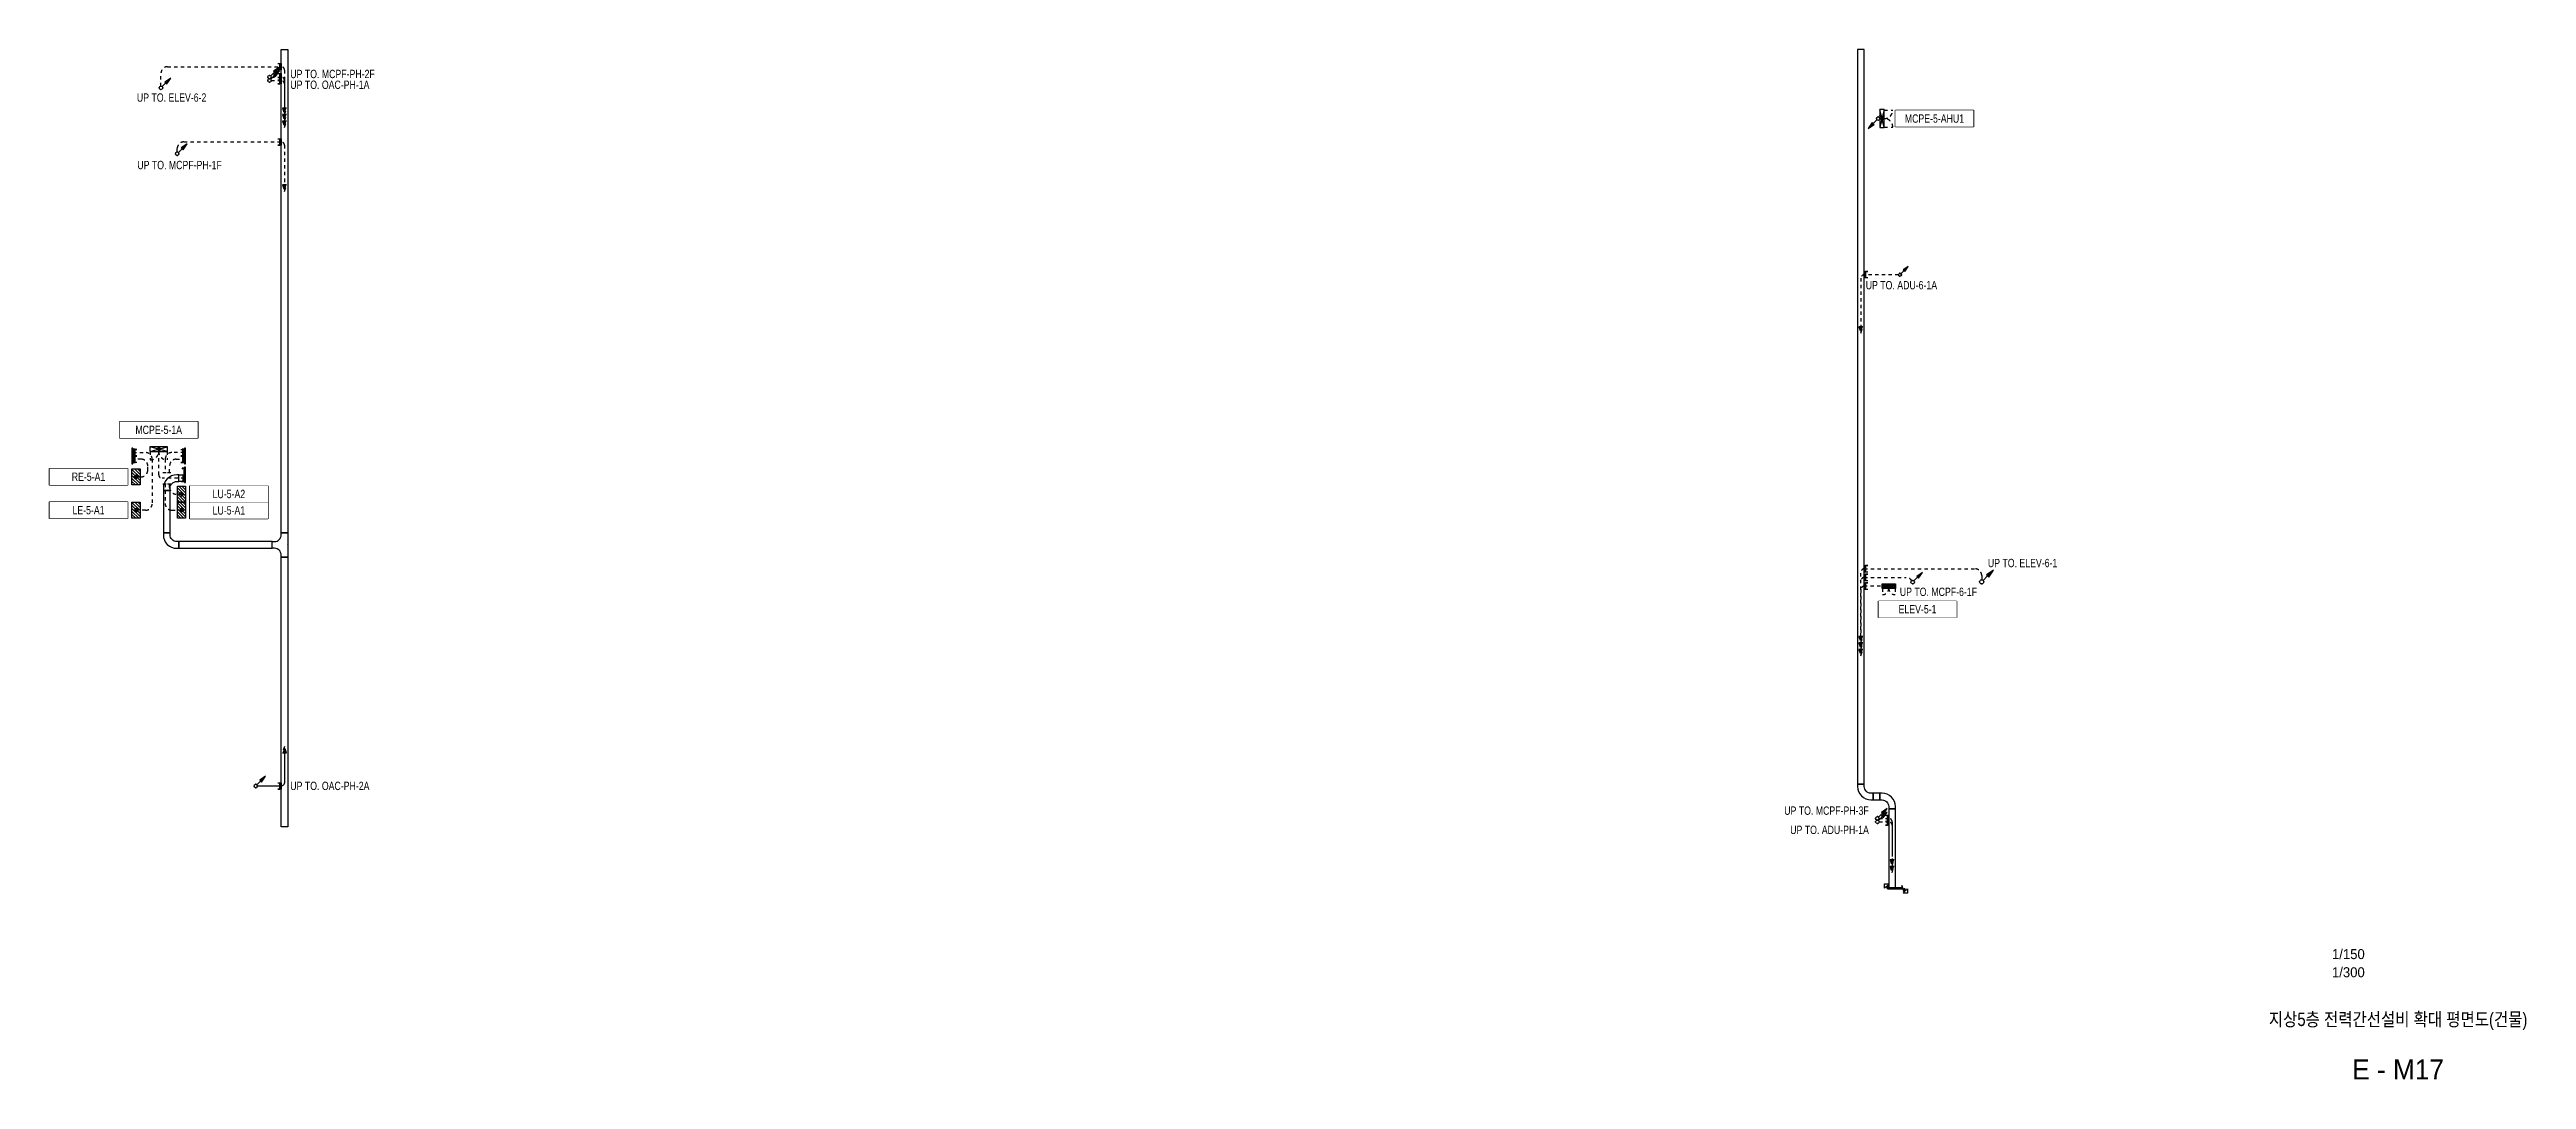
# Model space of a CAD drawing. Header units: millimetres. Extents: x -149088 to 500787, y -530175 to 1035835.
# Drawn here: x 263447 to 374689, y 551495 to 597750 of the extents above; entities that cross this region are included whole.
import ezdxf
from ezdxf.enums import TextEntityAlignment as Align

# ---------------------------------------------------------------- set-up
doc = ezdxf.new("R2010")
doc.units = ezdxf.units.MM
doc.header["$LTSCALE"] = 150
doc.linetypes.add('CONTINOUS', pattern=[0])
doc.linetypes.add('D1', pattern=[3, 1, -1, 1])
for name, color, linetype in [('------01 Distribution Panel', 3, 'Continuous'), ('------01 Distribution Panel_UPS_Emgency', 232, 'Continuous'), ('------01 Motor Control Panel or Center', 4, 'Continuous'), ('------01 Motor Control Panel or Center_Fire', 232, 'Continuous'), ('-----00 LV_CABLE', 2, 'Continuous'), ('-----20 General Symbol', 3, 'Continuous'), ('-----26 Electrical Cable Tray', 200, 'Continuous'), ('-----26 Electrical Cable Tray_건물(UPS)', 100, 'Continuous'), ('-----26 Electrical Cable Tray_건물(일반)', 20, 'Continuous'), ('-----41 Drawing Title', 2, 'Continuous'), ('-----42 Drawing Number', 2, 'Continuous'), ('-----43 Drawing Scale', 3, 'Continuous')]:
    doc.layers.add(name, color=color, linetype=linetype)
doc.styles.add('ELEC', font='')
doc.styles.get('ELEC').set_extended_font_data('Dotum')

msp = doc.modelspace()

# ---------------------------------------------------------------- texts
at = {"layer": '------01 Distribution Panel', "linetype": 'CONTINOUS', "style": 'ELEC', "width": 0.8}
msp.add_text('UP TO. ELEV-6-2', height=375, dxfattribs=at).set_placement((268930, 595594), align=Align.MIDDLE)
msp.add_text('UP TO. ELEV-6-1', height=375, dxfattribs=at).set_placement((350501, 574689), align=Align.MIDDLE_LEFT)
at = {"layer": '------01 Motor Control Panel or Center', "linetype": 'CONTINOUS', "style": 'ELEC', "width": 0.8}
for s, p in [('UP TO. OAC-PH-1A', (274260, 596168)), ('UP TO. ADU-6-1A', (345015, 587168)), ('UP TO. OAC-PH-2A', (274260, 564680)), ('UP TO. ADU-PH-1A', (341624, 562705))]:
    msp.add_text(s, height=375, dxfattribs=at).set_placement(p, align=Align.MIDDLE_LEFT)
at = {"layer": '------01 Motor Control Panel or Center_Fire', "linetype": 'CONTINOUS', "style": 'ELEC', "width": 0.8}
for s, p in [('UP TO. MCPF-PH-2F', (274260, 596653)), ('UP TO. MCPF-PH-3F', (341355, 563569))]:
    msp.add_text(s, height=375, dxfattribs=at).set_placement(p, align=Align.MIDDLE_LEFT)
msp.add_text('UP TO. MCPF-PH-1F', height=375, dxfattribs=at).set_placement((269287, 592564), align=Align.MIDDLE)
at = {"layer": '-----41 Drawing Title', "style": 'ELEC', "width": 0.85}
msp.add_text('지상5층 전력간선설비 확대 평면도(건물)', height=600, dxfattribs=at).set_placement((368925, 554195), align=Align.MIDDLE_CENTER)
at = {"layer": '-----42 Drawing Number', "style": 'ELEC'}
msp.add_text('E - M17', height=900, dxfattribs=at).set_placement((368925, 551945), align=Align.MIDDLE_CENTER)
at = {"layer": '-----43 Drawing Scale', "style": 'ELEC'}
for s, p in [('1/150', (366690, 557125)), ('1/300', (366690, 556310))]:
    msp.add_text(s, height=450, dxfattribs=at).set_placement(p, align=Align.MIDDLE_CENTER)

# ---------------------------------------------------------------- blocks, each defined once
blk = doc.blocks.new('*U26')
at = {"color": 0}
blk.add_lwpolyline([(-1100, 0), (-1000, 0, 0.4142136), (-700, 300), (-700, 400), (-400, 400), (-400, 300, 0.4142136), (-100, 0), (0, 0), (0, -300), (-1100, -300)], format="xyb", close=True, dxfattribs=at)
at = {"color": 0, "style": 'ELEC'}
blk.add_text('W:300(TEE)', height=10, dxfattribs=at).set_placement((-550, -265), align=Align.MIDDLE)
blk = doc.blocks.new('*U27')
at = {"color": 0}
blk.add_lwpolyline([(0, 0), (-100, 0, -0.4142136), (-400, 300), (-400, 400), (-700, 400), (-700, 300, 0.4142136), (-100, -300), (0, -300)], format="xyb", close=True, dxfattribs=at)
at = {"color": 0, "style": 'ELEC'}
blk.add_text('W:300(ELBOW 90)', height=10, dxfattribs=at).set_placement((-5, -290), align=Align.MIDDLE_RIGHT)
blk = doc.blocks.new('A02')
h = blk.add_hatch()
h.set_pattern_fill('ANSI31', color=256, scale=25, style=0)
h.set_pattern_definition([(45, (-2000, -19200), (-56.1266, 56.1266), [])])
h.paths.add_polyline_path([(-300, 300), (-300, 0), (300, 0), (300, 300)])
blk.add_lwpolyline([(300, 0), (-300, 0), (-300, 300), (300, 300)], close=True)
blk = doc.blocks.new('*U10')
at = {"linetype": 'Continuous', "ltscale": 0.1}
for p, q in [((-250, 57), (-250, 59)), ((-200, 57), (-200, 59)), ((-150, 57), (-150, 59)), ((-100, 57), (-100, 59)), ((-50, 57), (-50, 59)), ((0, 57), (0, 59)), ((50, 57), (50, 59)), ((100, 57), (100, 59)), ((150, 57), (150, 59)), ((200, 57), (200, 59)), ((250, 57), (250, 59))]:
    blk.add_line(p, q, dxfattribs=at)
blk.add_lwpolyline([(350, 0), (350, 40), (-350, 40), (-350, 0)], close=True, dxfattribs=at)
for points in [[(-300, 40), (-300, 140), (-275, 140), (-275, 137), (-297, 137), (-297, 40)], [(-297, 59), (297, 59)], [(-297, 57), (297, 57)], [(297, 43), (-297, 43)], [(300, 40), (300, 140), (275, 140), (275, 137), (297, 137), (297, 40)]]:
    blk.add_lwpolyline(points, dxfattribs=at)
at = {"linetype": 'Continuous', "ltscale": 0.1, "style": 'ELEC'}
blk.add_text('W600*H100', height=10, dxfattribs=at).set_placement((-340, 10), align=Align.MIDDLE_LEFT)
blk = doc.blocks.new('O08')
blk.add_hatch(color=256).paths.add_polyline_path([(120, 51), (-120, 51), (-120, 0), (120, 0)])
blk.add_lwpolyline([(120, 127.5), (120, 0), (-120, 0), (-120, 127.5), (-120, 51), (120, 51)])
blk = doc.blocks.new('11')
at = {"linetype": 'D1'}
h = blk.add_hatch(color=256, dxfattribs=at)
edge = h.paths.add_edge_path()
edge.add_arc((0, 0), 75, 0, 360)
blk.add_circle((0, 0), 75, dxfattribs=at)
for p in [(-75, 0), (0, 75), (75, 0), (0, -75)]:
    blk.add_point(p, dxfattribs=at)
blk = doc.blocks.new('MCP_EQUIPMENT-2')
for p, q in [((200, 400), (0, -400)), ((200, -400), (0, 400))]:
    blk.add_line(p, q)
at = {"color": 1, "linetype": 'D1'}
for p, q in [((200, 380), (580, 380)), ((200, -380), (580, -380))]:
    blk.add_line(p, q, dxfattribs=at)
blk.add_lwpolyline([(200, 400), (0, 400), (0, -400), (200, -400)], close=True)
for centre, start, end in [((200, 380), 270, 0), ((200, -380), 0, 90)]:
    blk.add_arc(centre, 380, start, end, dxfattribs=at)
blk = doc.blocks.new('O01')
blk.add_hatch(color=256).paths.add_polyline_path([(-149, -218), (-218, -149), (-368, -368)])
blk.add_line((-46, -46), (-184, -184))
blk.add_lwpolyline([(-368, -368), (-149, -218), (-218, -149), (-368, -368)])
blk.add_circle((0, 0), 65)
for p in [(-65, 0), (-65, 0), (0, 65), (0, 65), (65, 0), (65, 0), (0, -65), (0, -65)]:
    blk.add_point(p)
blk = doc.blocks.new('22')
at = {"linetype": 'D1'}
h = blk.add_hatch(color=0, dxfattribs=at)
h.dxf.hatch_style = 1
h.paths.add_polyline_path([(0, 0), (-241, 75), (-241, -75)])
at = {"color": 0, "linetype": 'D1'}
blk.add_lwpolyline([(-241, -75), (0, 0), (-241, 75)], close=True, dxfattribs=at)
blk = doc.blocks.new('TRAY (U-D)')
at = {"color": 0}
for points in [[(156, 467), (-28, 651), (651, 651), (651, -28), (467, 156), (438, 127), (127, 438)], [(-28, 283), (-28, 255), (255, -28), (283, -28), (297, -14), (-14, 297)], [(-28, 198), (-28, 141), (141, -28), (198, -28)], [(14, 325), (325, 14), (354, 42), (42, 354)], [(71, 382), (382, 71), (410, 99), (99, 410)]]:
    blk.add_lwpolyline(points, close=True, dxfattribs=at)
blk.add_circle((0, 0), 40, dxfattribs=at)
blk = doc.blocks.new('PNL3')
at = {"color": 1, "linetype": 'D1'}
for p, q in [((-200, 280), (-480, 280)), ((-200, -280), (-480, -280))]:
    blk.add_line(p, q, dxfattribs=at)
for p, q in [((-200, 276), (0, 76)), ((-200, 205), (0, 5)), ((-200, 135), (0, -65)), ((-200, 64), (0, -136)), ((-153, 300), (0, 147)), ((-83, 300), (0, 217)), ((-200, -7), (0, -207)), ((-200, -78), (0, -278)), ((-200, -148), (-48, -300)), ((-200, -219), (-119, -300))]:
    blk.add_line(p, q)
blk.add_lwpolyline([(0, -300), (-200, -300), (-200, 300), (0, 300)], close=True)
for centre, start, end in [((-200, 280), 180, 270), ((-200, -280), 90, 180)]:
    blk.add_arc(centre, 280, start, end, dxfattribs=at)

# ---------------------------------------------------------------- linework, layer by layer
at = {"layer": '------01 Distribution Panel', "color": 1, "elevation": 0}
for points in [[(266950, 578930), (266950, 578190), (263447, 578190), (263447, 578930)], [(266950, 577430), (266950, 576690), (263447, 576690), (263447, 577430)], [(273253, 577420), (273253, 576680), (269750, 576680), (269750, 577420)]]:
    msp.add_lwpolyline(points, close=True, dxfattribs=at)
at = {"layer": '------01 Distribution Panel', "linetype": 'CONTINOUS', "elevation": 0}
msp.add_lwpolyline([(349094, 572981), (349094, 572241), (345590, 572241), (345590, 572981)], close=True, dxfattribs=at)
at = {"layer": '------01 Motor Control Panel or Center', "linetype": 'CONTINOUS', "elevation": 0}
for points in [[(349853, 595020), (349853, 594280), (346350, 594280), (346350, 595020)], [(270102, 581040), (270102, 580300), (266598, 580300), (266598, 581040)]]:
    msp.add_lwpolyline(points, close=True, dxfattribs=at)
at = {"layer": '-----00 LV_CABLE', "linetype": 'D1'}
for points in [[(268450, 596106), (268450, 596680, -0.4142136), (268750, 596980), (273850, 596980, -0.4142136), (274000, 596830), (274000, 596207)], [(273406, 596357), (273850, 596357, -0.4142136), (274000, 596207), (274000, 595116)], [(269180, 593150), (269180, 593301, -0.4142136), (269480, 593601), (273850, 593601, -0.4142136), (274000, 593451), (274000, 591667)], [(346485, 587635), (344950, 587635, 0.4142136), (344800, 587485), (344800, 585014)], [(344800, 571388), (344800, 574278, -0.4142136), (344950, 574428), (349925, 574428, -0.4142136), (350225, 574128), (350225, 573937)], [(345975, 573650), (344950, 573650, 0.4142136), (344800, 573500), (344800, 571388)]]:
    msp.add_lwpolyline(points, format="xyb", dxfattribs=at)
at = {"layer": '-----00 LV_CABLE', "linetype": 'D1', "elevation": 0}
for points in [[(273406, 596513), (273850, 596513, -0.4142136), (274000, 596363), (274000, 595116)], [(267209, 579649), (267760, 579649, -0.4142136), (268060, 579349), (268060, 577360, -0.4142136), (267760, 577060), (267405, 577060)], [(269510, 578500), (268500, 578500, -0.4142136), (268350, 578650), (268350, 579700)], [(269491, 579649), (268940, 579649, 0.4142136), (268640, 579349), (268640, 578750)], [(267405, 578560), (267560, 578560, 0.4142136), (267860, 578860), (267860, 579051, 0.4142136), (267560, 579351), (267209, 579351)], [(268840, 578750), (268840, 579051, -0.4142136), (269140, 579351), (269491, 579351)], [(268640, 578250), (268640, 577360, 0.4142136), (268940, 577060), (269295, 577060)], [(269295, 577780), (269140, 577780, -0.4142136), (268840, 578080), (268840, 578250)], [(345615, 563221), (346050, 563221, -0.4142136), (346200, 563071), (346200, 561511)], [(345615, 563065), (346050, 563065, -0.4142136), (346200, 562915), (346200, 561355)]]:
    msp.add_lwpolyline(points, format="xyb", dxfattribs=at)
for points in [[(273406, 596357), (273850, 596357)], [(268540, 578750), (268740, 578750)], [(268740, 578750), (268940, 578750)], [(268540, 578250), (268740, 578250)], [(268740, 578250), (268940, 578250)]]:
    msp.add_lwpolyline(points, dxfattribs=at)
at = {"layer": '-----00 LV_CABLE', "linetype": 'D1'}
msp.add_lwpolyline([(346485, 587635), (344950, 587635)], dxfattribs=at)
at = {"layer": '-----00 LV_CABLE', "elevation": 0}
msp.add_lwpolyline([(274000, 566166), (274000, 564822, -0.4142136), (273850, 564672), (272786, 564672)], format="xyb", dxfattribs=at)
at = {"layer": '-----00 LV_CABLE', "linetype": 'D1'}
msp.add_arc((345661, 594707), 91.1, 11.46541, 166.60347, dxfattribs=at)
at = {"layer": '-----26 Electrical Cable Tray'}
for points in [[(273850, 597750), (274150, 597750), (274150, 576050), (273850, 576050)], [(344650, 564750), (344950, 564750), (344950, 597750), (344650, 597750)], [(273850, 574950), (274150, 574950), (274150, 562845), (273850, 562845)]]:
    msp.add_lwpolyline(points, close=True, dxfattribs=at)
at = {"layer": '-----26 Electrical Cable Tray', "elevation": 0}
for points in [[(269510, 578650), (269510, 578350), (269260, 578350), (269260, 578650)], [(268860, 577950), (268560, 577950), (268560, 576050), (268860, 576050)], [(273450, 575350), (273450, 575650), (269260, 575650), (269260, 575350)], [(345650, 564350), (345350, 564350), (345350, 564050), (345650, 564050)], [(346350, 563650), (346050, 563650), (346050, 560090), (346350, 560090)]]:
    msp.add_lwpolyline(points, close=True, dxfattribs=at)

# ---------------------------------------------------------------- block references
at = {"layer": '------01 Distribution Panel', "xscale": 1.2, "yscale": 1.2, "zscale": 1.2, "rotation": 270}
for p in [(267150, 578560), (267150, 577060)]:
    msp.add_blockref('A02', p, dxfattribs=at)
at = {"layer": '------01 Distribution Panel', "rotation": 90}
msp.add_blockref('PNL3', (346050, 573750), dxfattribs=at)
at = {"layer": '------01 Distribution Panel_UPS_Emgency', "xscale": 1.2, "yscale": 1.2, "zscale": 1.2, "rotation": 270}
for p in [(269190, 577780), (269190, 577060)]:
    msp.add_blockref('A02', p, dxfattribs=at)
at = {"layer": '------01 Motor Control Panel or Center', "rotation": 270}
msp.add_blockref('MCP_EQUIPMENT-2', (268350, 579900), dxfattribs=at)
at = {"layer": '-----00 LV_CABLE', "linetype": 'D1'}
for name, p, xscale, yscale, zscale, rotation in [('O01', (268450, 596028), 1.2, 1.2, 1.2, 180), ('O01', (273328, 596513), 1.2, 1.2, 1.2, 180), ('O01', (273328, 596357), 1.2, 1.2, 1.2, 180), ('O08', (273850, 596980), 1.2, 1.2, 1.2, 90), ('O08', (273850, 596523), 1.2, 1.2, 1.2, 90), ('O08', (273850, 596357), 1.2, 1.2, 1.2, 90), ('22', (274000, 594827), -1.2, -1.2, 1.2, 90), ('22', (274000, 594539), -1.2, -1.2, 1.2, 90), ('22', (274000, 594250), -1.2, -1.2, 1.2, 90), ('O01', (269180, 593072), 1.2, 1.2, 1.2, 180), ('O08', (273850, 593601), 1.2, 1.2, 1.2, 90), ('22', (274000, 591378), -1.2, -1.2, 1.2, 90), ('O08', (344950, 587635), 1.2, 1.2, 1.2, 270), ('O08', (344950, 587635), 1.2, 1.2, 1.2, 270), ('22', (344800, 585014), -1.2, -1.2, 1.2, 90), ('O08', (267209, 579649), 1.2, 1.2, 1.2, 270), ('O08', (267209, 579649), 1.2, 1.2, 1.2, 270), ('O08', (269491, 579649), 1.2, 1.2, 1.2, 89.99999999999999), ('O08', (269491, 579649), 1.2, 1.2, 1.2, 89.99999999999999), ('O08', (267209, 579351), 1.2, 1.2, 1.2, 270), ('O08', (267209, 579351), 1.2, 1.2, 1.2, 270), ('O08', (269491, 579351), 1.2, 1.2, 1.2, 89.99999999999999), ('O08', (269491, 579351), 1.2, 1.2, 1.2, 89.99999999999999), ('O08', (269510, 578500), 1.2, 1.2, 1.2, 89.99999999999999), ('O08', (344950, 574428), 1.2, 1.2, 1.2, 270), ('O08', (344950, 574039), 1.2, 1.2, 1.2, 270), ('O01', (347125, 573828), 1.2, 1.2, 1.2, 180), ('O01', (350225, 573844), 1.44, 1.44, 1.44, 180), ('O08', (344950, 573650), 1.2, 1.2, 1.2, 270), ('22', (344800, 571100), -1.2, -1.2, 1.2, 90), ('22', (344800, 570811), -1.2, -1.2, 1.2, 90), ('22', (344800, 570522), -1.2, -1.2, 1.2, 90), ('22', (274000, 566455), -1.2, -1.2, 1.2, 270), ('O01', (272708, 564672), 1.2, 1.2, 1.2, 180), ('O08', (273850, 564672), 1.2, 1.2, 1.2, 90), ('O08', (346050, 563221), 1.2, 1.2, 1.2, 89.99999999999991), ('O08', (346050, 563065), 1.2, 1.2, 1.2, 89.99999999999991), ('22', (346200, 561066), -1.2, -1.2, 1.2, 90), ('22', (346200, 560777), -1.2, -1.2, 1.2, 90)]:
    msp.add_blockref(name, p, dxfattribs=dict(at, xscale=xscale, yscale=yscale, zscale=zscale, rotation=rotation))
at = {"layer": '-----00 LV_CABLE', "linetype": 'D1', "xscale": 1.2, "yscale": 1.2, "zscale": 1.2}
msp.add_blockref('O01', (345572, 594650), dxfattribs=at)
at = {"layer": '-----00 LV_CABLE', "linetype": 'D1', "rotation": 180}
msp.add_blockref('O01', (346550, 587635), dxfattribs=at)
msp.add_blockref('O01', (346550, 587635), dxfattribs=at)
at = {"layer": '-----00 LV_CABLE', "linetype": 'D1'}
for p in [(267330, 578560), (267330, 578560), (269370, 577780), (269370, 577780), (267330, 577060), (267330, 577060), (269370, 577060), (269370, 577060), (346050, 573650)]:
    msp.add_blockref('11', p, dxfattribs=at)
at = {"layer": '-----20 General Symbol', "xscale": 1.2, "yscale": 1.2, "zscale": 1.2, "rotation": 180}
for p in [(345537, 563221), (345537, 563065)]:
    msp.add_blockref('O01', p, dxfattribs=at)
at = {"layer": '-----26 Electrical Cable Tray'}
for name, p, rotation in [('*U27', (268860, 577950), 270), ('*U10', (269550, 578650), 89.99999999999999), ('*U26', (273850, 576050), 89.99999999999999), ('*U27', (345650, 564050), 180)]:
    msp.add_blockref(name, p, dxfattribs=dict(at, rotation=rotation))
for name, p in [('*U27', (269260, 575650)), ('*U27', (345350, 564350)), ('*U10', (346350, 560050))]:
    msp.add_blockref(name, p, dxfattribs=at)
at = {"layer": '-----26 Electrical Cable Tray', "xscale": 0.3, "yscale": 0.3, "zscale": 0.3}
for p, rotation in [((346050, 560090), 90), ((346700, 560050), 269.9999999999999)]:
    msp.add_blockref('TRAY (U-D)', p, dxfattribs=dict(at, rotation=rotation))
at = {"layer": '-----26 Electrical Cable Tray_건물(UPS)', "rotation": 89.99999999999999}
msp.add_blockref('*U10', (269550, 579500), dxfattribs=at)
at = {"layer": '-----26 Electrical Cable Tray_건물(일반)', "rotation": 270}
msp.add_blockref('*U10', (267150, 579500), dxfattribs=at)

msp.set_redraw_order([(e.dxf.handle, doc.entitydb.next_handle()) for e in msp.query("TEXT MTEXT ATTDEF DIMENSION ARC_DIMENSION")])  # texts and dimensions are drawn at this point

# ---------------------------------------------------------------- next in the draw order: wipeouts: each hides what was drawn before it
at = {"color": 1}
for points, layer in [([(263447, 578930), (266950, 578930), (266950, 578190), (263447, 578190)], '------01 Distribution Panel'), ([(263447, 577430), (266950, 577430), (266950, 576690), (263447, 576690)], '------01 Distribution Panel'), ([(269750, 577420), (273253, 577420), (273253, 576680), (269750, 576680)], '------01 Distribution Panel'), ([(346350, 595020), (349853, 595020), (349853, 594280), (346350, 594280)], '------01 Motor Control Panel or Center')]:
    msp.add_wipeout(points, dxfattribs=at).dxf.layer = layer
for points, layer in [([(345590, 572981), (349094, 572981), (349094, 572241), (345590, 572241)], '------01 Distribution Panel'), ([(266598, 581040), (270102, 581040), (270102, 580300), (266598, 580300)], '------01 Motor Control Panel or Center')]:
    msp.add_wipeout(points).dxf.layer = layer

# ---------------------------------------------------------------- next in the draw order: linework, layer by layer
at = {"layer": '------01 Distribution Panel', "color": 1, "elevation": 0}
for points in [[(266950, 578930), (266950, 578190), (263447, 578190), (263447, 578930)], [(266950, 577430), (266950, 576690), (263447, 576690), (263447, 577430)], [(273253, 577420), (273253, 576680), (269750, 576680), (269750, 577420)]]:
    msp.add_lwpolyline(points, close=True, dxfattribs=at)
at = {"layer": '-----00 LV_CABLE', "linetype": 'D1'}
msp.add_lwpolyline([(344800, 571388), (344800, 573889, -0.4142136), (344950, 574039), (346825, 574039, -0.2635285), (347082, 573893, -0.2635285)], format="xyb", dxfattribs=at)

# ---------------------------------------------------------------- next in the draw order: block references
at = {"layer": '------01 Motor Control Panel or Center'}
msp.add_blockref('MCP_EQUIPMENT-2', (345650, 594650), dxfattribs=at)
at = {"layer": '-----00 LV_CABLE', "linetype": 'D1'}
for p in [(345750, 594650), (268350, 579800), (268350, 579800)]:
    msp.add_blockref('11', p, dxfattribs=at)

# ---------------------------------------------------------------- next in the draw order: texts
at = {"layer": '------01 Distribution Panel', "linetype": 'CONTINOUS', "style": 'ELEC', "width": 0.8}
msp.add_text('ELEV-5-1', height=375, dxfattribs=at).set_placement((347342, 572611), align=Align.MIDDLE)
at = {"layer": '------01 Motor Control Panel or Center', "linetype": 'CONTINOUS', "style": 'ELEC', "width": 0.8}
for s, p in [('MCPE-5-AHU1', (348102, 594650)), ('MCPE-5-1A', (268350, 580670))]:
    msp.add_text(s, height=375, dxfattribs=at).set_placement(p, align=Align.MIDDLE)
at = {"layer": '------01 Motor Control Panel or Center_Fire', "linetype": 'CONTINOUS', "style": 'ELEC', "width": 0.8}
msp.add_text('UP TO. MCPF-6-1F', height=375, dxfattribs=at).set_placement((346546, 573395), align=Align.MIDDLE_LEFT)

# ---------------------------------------------------------------- next in the draw order: wipeouts: each hides what was drawn before it
at = {"color": 1}
for points, layer in [([(263447, 578930), (266950, 578930), (266950, 578190), (263447, 578190)], '------01 Distribution Panel'), ([(263447, 577430), (266950, 577430), (266950, 576690), (263447, 576690)], '------01 Distribution Panel'), ([(269750, 577420), (273253, 577420), (273253, 576680), (269750, 576680)], '------01 Distribution Panel_UPS_Emgency')]:
    msp.add_wipeout(points, dxfattribs=at).dxf.layer = layer

# ---------------------------------------------------------------- next in the draw order: linework, layer by layer
at = {"layer": '------01 Distribution Panel', "color": 1, "elevation": 0}
msp.add_lwpolyline([(273253, 578160), (273253, 577420), (269750, 577420), (269750, 578160)], close=True, dxfattribs=at)

# ---------------------------------------------------------------- next in the draw order: texts
at = {"layer": '------01 Distribution Panel', "style": 'ELEC', "width": 0.8}
for s, p in [('RE-5-A1', (265198, 578560)), ('LE-5-A1', (265198, 577060))]:
    msp.add_text(s, height=375, dxfattribs=at).set_placement(p, align=Align.MIDDLE)
at = {"layer": '------01 Distribution Panel_UPS_Emgency', "style": 'ELEC', "width": 0.8}
msp.add_text('LU-5-A1', height=375, dxfattribs=at).set_placement((271502, 577050), align=Align.MIDDLE)

# ---------------------------------------------------------------- next in the draw order: wipeouts: each hides what was drawn before it
at = {"color": 1}
msp.add_wipeout([(269750, 578160), (273253, 578160), (273253, 577420), (269750, 577420)], dxfattribs=at).dxf.layer = '------01 Distribution Panel'

# ---------------------------------------------------------------- next in the draw order: linework, layer by layer
at = {"layer": '------01 Distribution Panel', "color": 1, "elevation": 0}
msp.add_lwpolyline([(273253, 578160), (273253, 577420), (269750, 577420), (269750, 578160)], close=True, dxfattribs=at)

# ---------------------------------------------------------------- next in the draw order: wipeouts: each hides what was drawn before it
at = {"color": 1}
msp.add_wipeout([(269750, 578160), (273253, 578160), (273253, 577420), (269750, 577420)], dxfattribs=at).dxf.layer = '------01 Distribution Panel_UPS_Emgency'

# ---------------------------------------------------------------- next in the draw order: texts
at = {"layer": '------01 Distribution Panel_UPS_Emgency', "style": 'ELEC', "width": 0.8}
msp.add_text('LU-5-A2', height=375, dxfattribs=at).set_placement((271502, 577790), align=Align.MIDDLE)

doc.saveas('drawing.dxf')
